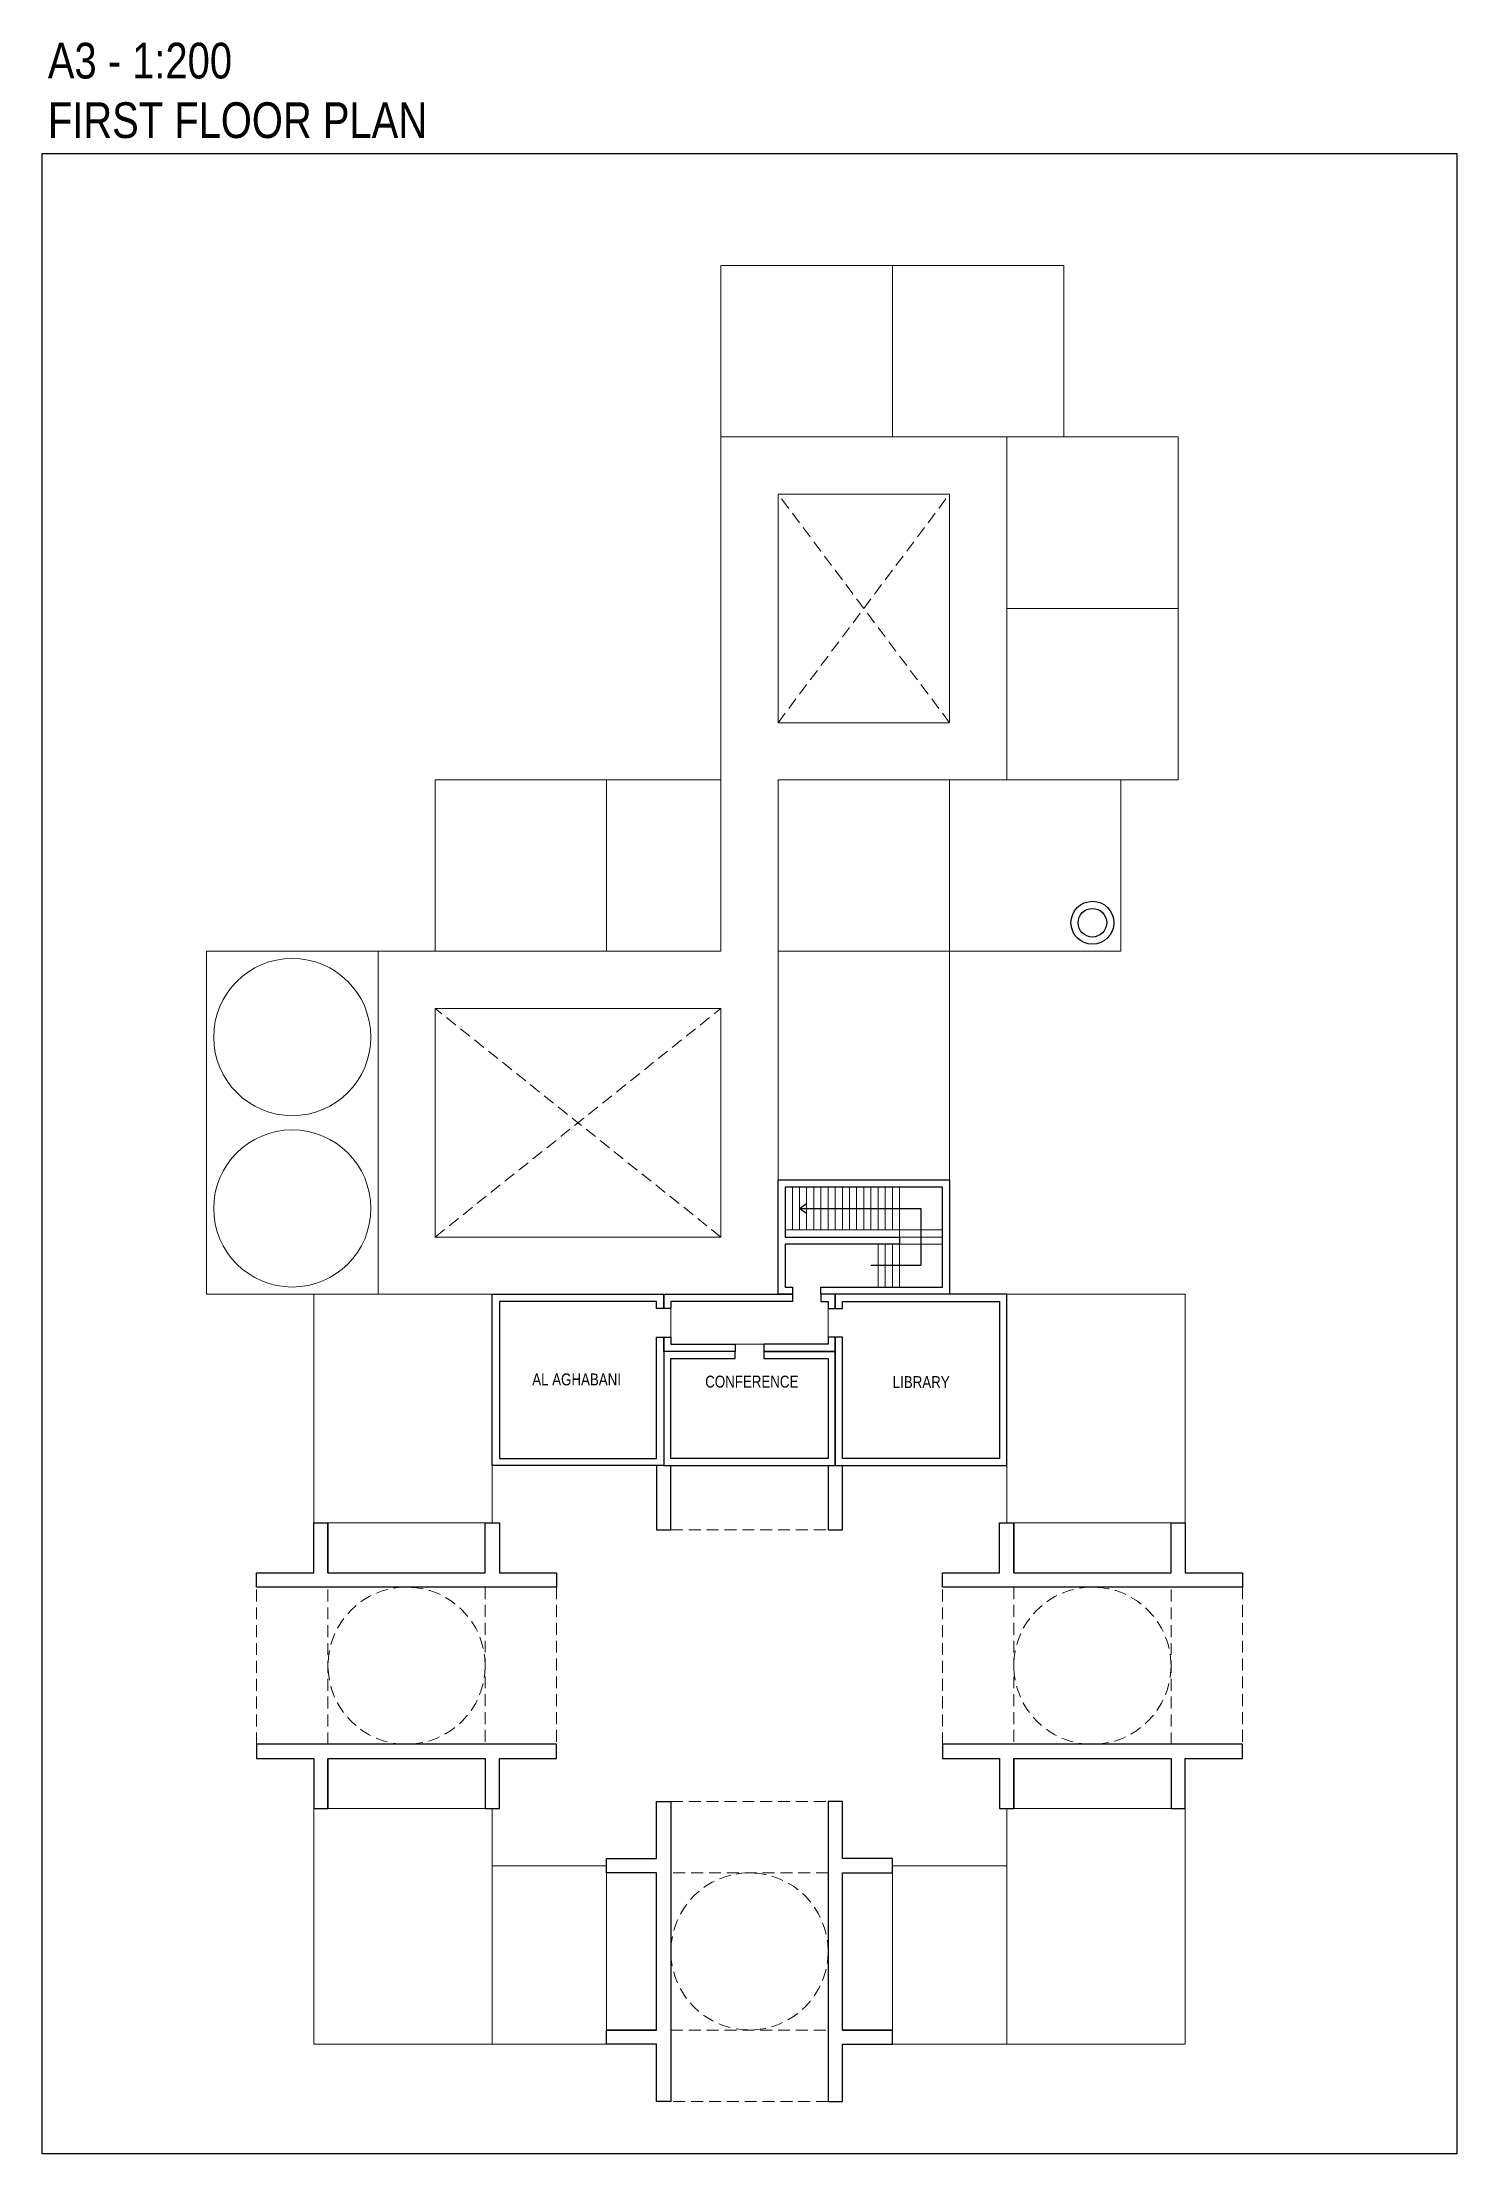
# Model space of a CAD drawing. Header units: millimetres. Extents: x 19 to 502, y 22 to 319.
# Drawn here: x 442.4 to 501.8, y 155 to 243.7 of the extents above; entities that cross this region are included whole.
import ezdxf

# ---------------------------------------------------------------- set-up
doc = ezdxf.new("R2010")
doc.units = ezdxf.units.MM
doc.linetypes.add('HIDDEN', pattern=[0.375, 0.25, -0.125])
for name, color, linetype, lineweight in [('Above', 31, 'Continuous', 15), ('Elevation 1', 41, 'Continuous', 15), ('Elevation 2', 45, 'Continuous', 9), ('Hatch', 253, 'Continuous', 5), ('Wall', 42, 'Continuous', 30)]:
    doc.layers.add(name, color=color, linetype=linetype, lineweight=lineweight)
doc.layers.add('Text', color=254, linetype='Continuous')
doc.styles.add('1', font='arial.ttf')
doc.styles.add('THAI', font='', dxfattribs={"width": 0.8})
doc.styles.get('THAI').set_extended_font_data('VNI-Avo')
doc.dimstyles.new('A3-200', dxfattribs={"dimtxt": 1, "dimasz": 0.5, "dimexe": 0.5, "dimexo": 0.5, "dimgap": 0.1, "dimtad": 2, "dimdec": 1, "dimzin": 0, "dimdsep": 46, "dimtxsty": '1', "dimblk": 'ARCHTICK', "dimcen": 0.1, "dimdle": 0.5, "dimclrd": 256, "dimclre": 256, "dimclrt": 256, "dimadec": 0, "dimazin": 0, "dimtfac": 1, "dimtdec": 1, "dimtofl": 0, "dimtmove": 0, "dimatfit": 3, "dimldrblk": 'ARCHTICK', "dimfxl": 1, "dimtfillclr": 256, "dimtolj": 1, "dimtzin": 0, "dimarcsym": 0})

msp = doc.modelspace()

# ---------------------------------------------------------------- texts
at = {"layer": 'Text', "attachment_point": 1, "style": 'THAI'}
for s, width, insert, char_height in [('{\\fArial|b0|i0|c0|p34;A3 - 1:200\\PFIRST FLOOR PLAN}', 32.90016, (442.653, 243.628), 1.5), ('\\pi3.81089;{\\fArial|b0|i0|c0|p34;AL AGHABANI}', 11.29818, (459.183, 187.745), 0.5), ('\\pi3.72208;{\\fArial|b0|i0|c0|p34;CONFERENCE}', 11.29818, (466.536, 187.654), 0.5), ('\\pi4.4761;{\\fArial|b0|i0|c0|p34;LIBRARY}', 11.29818, (473.656, 187.633), 0.5)]:
    msp.add_mtext_dynamic_manual_height_columns(s, width=width, gutter_width=1, heights=[0], dxfattribs=dict(at, insert=insert, char_height=char_height))

# ---------------------------------------------------------------- blocks, each defined once
blk = doc.blocks.new('_ArchTick')
at = {"color": 0, "linetype": 'ByBlock', "const_width": 0.15}
blk.add_lwpolyline([(-0.5, -0.5), (0.5, 0.5)], dxfattribs=at)

# ---------------------------------------------------------------- linework, layer by layer
msp.add_lwpolyline([(442.417, 154.975), (442.417, 238.975), (501.817, 238.975), (501.817, 154.975)], close=True)
at = {"layer": 'Above', "linetype": 'HIDDEN', "ltscale": 2}
for p, q in [((468.817, 181.172), (475.417, 181.172)), ((451.417, 172.173), (451.417, 178.773)), ((454.417, 172.173), (454.417, 178.773)), ((461.017, 178.773), (461.017, 172.173)), ((464.017, 178.773), (464.017, 172.173)), ((480.217, 172.173), (480.217, 178.773)), ((483.217, 178.773), (483.217, 172.173)), ((489.817, 172.173), (489.817, 178.773)), ((492.817, 178.773), (492.817, 172.173)), ((468.817, 169.773), (475.417, 169.773)), ((475.417, 166.773), (468.817, 166.773)), ((468.817, 160.173), (475.417, 160.173)), ((475.417, 157.173), (468.817, 157.173))]:
    msp.add_line(p, q, dxfattribs=at)
for centre in [(457.717, 175.473), (486.517, 175.473), (472.117, 163.473)]:
    msp.add_circle(centre, 3.3, dxfattribs=at)
at = {"layer": 'Elevation 1'}
for p, q in [((473.617, 193.773), (473.617, 195.573)), ((473.917, 193.773), (473.917, 195.573)), ((474.217, 193.773), (474.217, 195.573)), ((474.517, 193.773), (474.517, 195.573)), ((474.817, 193.773), (474.817, 195.573)), ((475.117, 193.773), (475.117, 195.573)), ((475.417, 193.773), (475.417, 195.573)), ((475.717, 193.773), (475.717, 195.573)), ((476.017, 193.773), (476.017, 195.573)), ((476.317, 193.773), (476.317, 195.573)), ((476.617, 193.773), (476.617, 195.573)), ((476.917, 193.773), (476.917, 195.573)), ((477.217, 193.773), (477.217, 195.573)), ((477.517, 193.773), (477.517, 195.573)), ((477.817, 193.773), (477.817, 195.573)), ((478.117, 193.773), (478.117, 195.573)), ((478.417, 193.773), (478.417, 195.573)), ((473.617, 193.773), (478.417, 193.773)), ((478.417, 193.473), (478.417, 193.773)), ((478.417, 193.773), (480.217, 193.773)), ((478.417, 193.473), (480.217, 193.473)), ((477.517, 191.373), (477.517, 193.173)), ((477.817, 191.373), (477.817, 193.173)), ((478.117, 191.373), (478.117, 193.173)), ((478.417, 191.373), (478.417, 193.173)), ((478.417, 193.173), (480.217, 193.173)), ((468.817, 189.273), (468.817, 190.473)), ((475.417, 189.273), (475.417, 190.473)), ((471.517, 188.973), (472.717, 188.973))]:
    msp.add_line(p, q, dxfattribs=at)
at = {"layer": 'Elevation 2'}
for p, q in [((470.909, 212.667), (470.917, 227.073)), ((466.117, 212.673), (458.917, 212.673)), ((458.917, 212.673), (458.917, 205.473)), ((470.917, 212.673), (466.117, 212.673)), ((466.117, 212.673), (466.117, 205.473)), ((470.917, 205.473), (470.917, 212.673)), ((449.317, 191.073), (449.317, 205.473)), ((449.317, 205.473), (456.517, 205.473)), ((456.517, 191.073), (456.517, 205.473)), ((456.517, 205.473), (458.917, 205.473)), ((458.917, 205.473), (466.117, 205.473)), ((466.117, 205.473), (470.917, 205.473)), ((449.317, 191.073), (456.517, 191.073)), ((453.817, 181.473), (453.817, 191.073)), ((456.517, 191.073), (461.317, 191.073)), ((482.917, 191.073), (490.417, 191.073)), ((490.417, 181.473), (490.417, 191.073)), ((461.317, 183.873), (461.317, 181.473)), ((482.917, 183.873), (482.917, 181.473)), ((461.017, 181.473), (453.817, 181.473)), ((454.417, 181.473), (461.017, 181.473)), ((482.917, 181.473), (490.417, 181.473)), ((490.417, 181.473), (482.917, 181.473)), ((482.617, 178.773), (480.217, 178.773)), ((461.617, 172.173), (464.017, 172.173)), ((453.817, 169.473), (453.817, 171.573)), ((453.817, 159.573), (453.817, 169.473)), ((453.817, 169.473), (457.117, 169.473)), ((461.017, 169.473), (454.417, 169.473)), ((461.317, 169.473), (461.317, 159.573)), ((461.317, 167.073), (461.317, 169.473)), ((482.917, 169.473), (482.917, 159.573)), ((482.917, 167.073), (482.917, 169.473)), ((489.817, 169.473), (483.217, 169.473)), ((490.417, 159.573), (490.417, 169.473)), ((466.117, 167.073), (461.317, 167.073)), ((461.317, 167.073), (461.317, 159.573)), ((466.117, 167.073), (461.317, 167.073)), ((466.117, 159.573), (466.117, 167.073)), ((478.117, 159.573), (478.117, 167.073)), ((478.117, 167.073), (482.917, 167.073)), ((478.117, 167.073), (482.917, 167.073)), ((482.917, 167.073), (482.917, 159.573)), ((461.317, 159.573), (453.817, 159.573)), ((461.317, 159.573), (466.117, 159.573)), ((468.817, 159.573), (468.817, 157.173)), ((482.917, 159.573), (478.117, 159.573)), ((482.917, 159.573), (490.417, 159.573))]:
    msp.add_line(p, q, dxfattribs=at)
for points in [[(470.917, 227.073), (470.917, 234.273), (478.117, 234.273), (478.117, 227.073)], [(478.117, 227.073), (478.117, 234.273), (485.317, 234.273), (485.317, 227.073)], [(482.917, 227.073), (490.117, 227.073), (490.117, 219.873), (482.917, 219.873)], [(473.317, 224.673), (480.517, 224.673), (480.517, 215.073), (473.317, 215.073)], [(482.917, 219.873), (490.117, 219.873), (490.117, 212.673), (482.917, 212.673)], [(480.517, 205.473), (473.317, 205.473), (473.317, 212.673), (480.517, 212.673)], [(480.517, 212.673), (487.717, 212.673), (487.717, 205.473), (480.517, 205.473)], [(473.317, 195.873), (480.517, 195.873), (480.517, 205.473), (473.317, 205.473)], [(470.917, 203.073), (458.917, 203.073), (458.917, 193.473), (470.917, 193.473)]]:
    msp.add_lwpolyline(points, close=True, dxfattribs=at)
for centre in [(452.917, 201.873), (452.917, 194.673)]:
    msp.add_circle(centre, 3.3, dxfattribs=at)
at = {"layer": 'Hatch', "linetype": 'HIDDEN', "ltscale": 2}
for p, q in [((480.517, 215.073), (473.317, 224.673)), ((473.317, 215.073), (480.517, 224.673)), ((470.917, 193.473), (458.917, 203.073)), ((458.917, 193.473), (470.917, 203.073))]:
    msp.add_line(p, q, dxfattribs=at)
at = {"layer": 'Wall'}
for points in [[(473.317, 191.073), (473.317, 195.873), (480.517, 195.873), (480.517, 191.073), (475.117, 191.073), (475.117, 191.373), (480.217, 191.373), (480.217, 195.573), (473.617, 195.573), (473.617, 193.473), (478.417, 193.473), (478.417, 193.173), (473.617, 193.173), (473.617, 191.373), (473.917, 191.373), (473.917, 191.073)], [(468.517, 189.273), (468.517, 183.873), (461.317, 183.873), (461.317, 191.073), (468.517, 191.073), (468.517, 190.473), (468.217, 190.473), (468.217, 190.773), (461.617, 190.773), (461.617, 184.173), (468.217, 184.173), (468.217, 189.273)], [(475.717, 189.273), (475.717, 183.873), (482.917, 183.873), (482.917, 191.073), (475.717, 191.073), (475.717, 190.473), (476.017, 190.473), (476.017, 190.773), (482.617, 190.773), (482.617, 184.173), (476.017, 184.173), (476.017, 189.273)], [(468.817, 189.273), (468.817, 188.973), (471.517, 188.973), (471.517, 188.673), (468.517, 188.673), (468.517, 189.273)], [(475.417, 189.273), (475.417, 188.973), (472.717, 188.973), (472.717, 188.673), (475.717, 188.673), (475.717, 189.273)], [(472.717, 188.373), (475.417, 188.373), (475.417, 184.173), (468.817, 184.173), (468.817, 188.373), (471.517, 188.373), (471.517, 188.673), (468.517, 188.673), (468.517, 183.873), (475.717, 183.873), (475.717, 188.673), (472.717, 188.673)]]:
    msp.add_lwpolyline(points, close=True, dxfattribs=at)
for points in [[(468.817, 190.473), (468.517, 190.473), (468.517, 191.073), (473.917, 191.073), (473.917, 190.773), (468.817, 190.773), (468.817, 190.473)], [(475.417, 190.473), (475.717, 190.473), (475.717, 191.073), (475.117, 191.073), (475.117, 190.773), (475.417, 190.773), (475.417, 190.473)], [(468.217, 183.873), (468.217, 181.172), (468.817, 181.172), (468.817, 183.873)], [(475.417, 183.873), (475.417, 181.172), (476.017, 181.172), (476.017, 183.873)], [(454.417, 179.373), (454.417, 181.473), (454.417, 179.373), (461.017, 179.373), (461.017, 181.473), (461.617, 181.473), (461.617, 179.373), (464.017, 179.373), (464.017, 178.773), (451.417, 178.773), (451.417, 179.373), (453.817, 179.373), (453.817, 181.473), (454.417, 181.473)], [(483.217, 179.373), (483.217, 181.473), (483.217, 179.373), (489.817, 179.373), (489.817, 181.473), (490.417, 181.473), (490.417, 179.373), (492.817, 179.373), (492.817, 178.773), (480.217, 178.773), (480.217, 179.373), (482.617, 179.373), (482.617, 181.473), (483.217, 181.473)], [(454.417, 171.573), (454.417, 169.473), (454.417, 171.573), (461.017, 171.573), (461.017, 169.473), (461.617, 169.473), (461.617, 171.573), (464.017, 171.573), (464.017, 172.173), (451.417, 172.173), (451.417, 171.573), (453.817, 171.573), (453.817, 169.473), (454.417, 169.473)], [(483.217, 171.573), (483.217, 169.473), (483.217, 171.573), (489.817, 171.573), (489.817, 169.473), (490.417, 169.473), (490.417, 171.573), (492.817, 171.573), (492.817, 172.173), (480.217, 172.173), (480.217, 171.573), (482.617, 171.573), (482.617, 169.473), (483.217, 169.473)], [(468.217, 160.173), (466.117, 160.173), (468.217, 160.173), (468.217, 166.773), (466.117, 166.773), (466.117, 167.373), (468.217, 167.373), (468.217, 169.773), (468.817, 169.773), (468.817, 157.173), (468.217, 157.173), (468.217, 159.573), (466.117, 159.573), (466.117, 160.173)], [(476.017, 160.173), (478.117, 160.173), (476.017, 160.173), (476.017, 166.773), (478.117, 166.773), (478.117, 167.373), (476.017, 167.373), (476.017, 169.773), (475.417, 169.773), (475.417, 157.173), (476.017, 157.173), (476.017, 159.573), (478.117, 159.573), (478.117, 160.173)]]:
    msp.add_lwpolyline(points, dxfattribs=at)
for radius in [0.9, 0.6]:
    msp.add_circle((486.517, 206.673), radius, dxfattribs=at)

msp.set_redraw_order([(e.dxf.handle, doc.entitydb.next_handle()) for e in msp.query("TEXT MTEXT ATTDEF DIMENSION ARC_DIMENSION")])  # texts and dimensions are drawn at this point

# ---------------------------------------------------------------- leaders
at = {"layer": 'Elevation 1'}
msp.add_leader([(474.217, 194.673), (479.317, 194.673), (479.317, 192.273), (477.217, 192.273)], dimstyle='A3-200', override={"dimasz": 0.3, "dimgap": 0.1, "dimtad": 0, "dimldrblk": 'Open90'}, dxfattribs=at)

doc.saveas('drawing.dxf')
